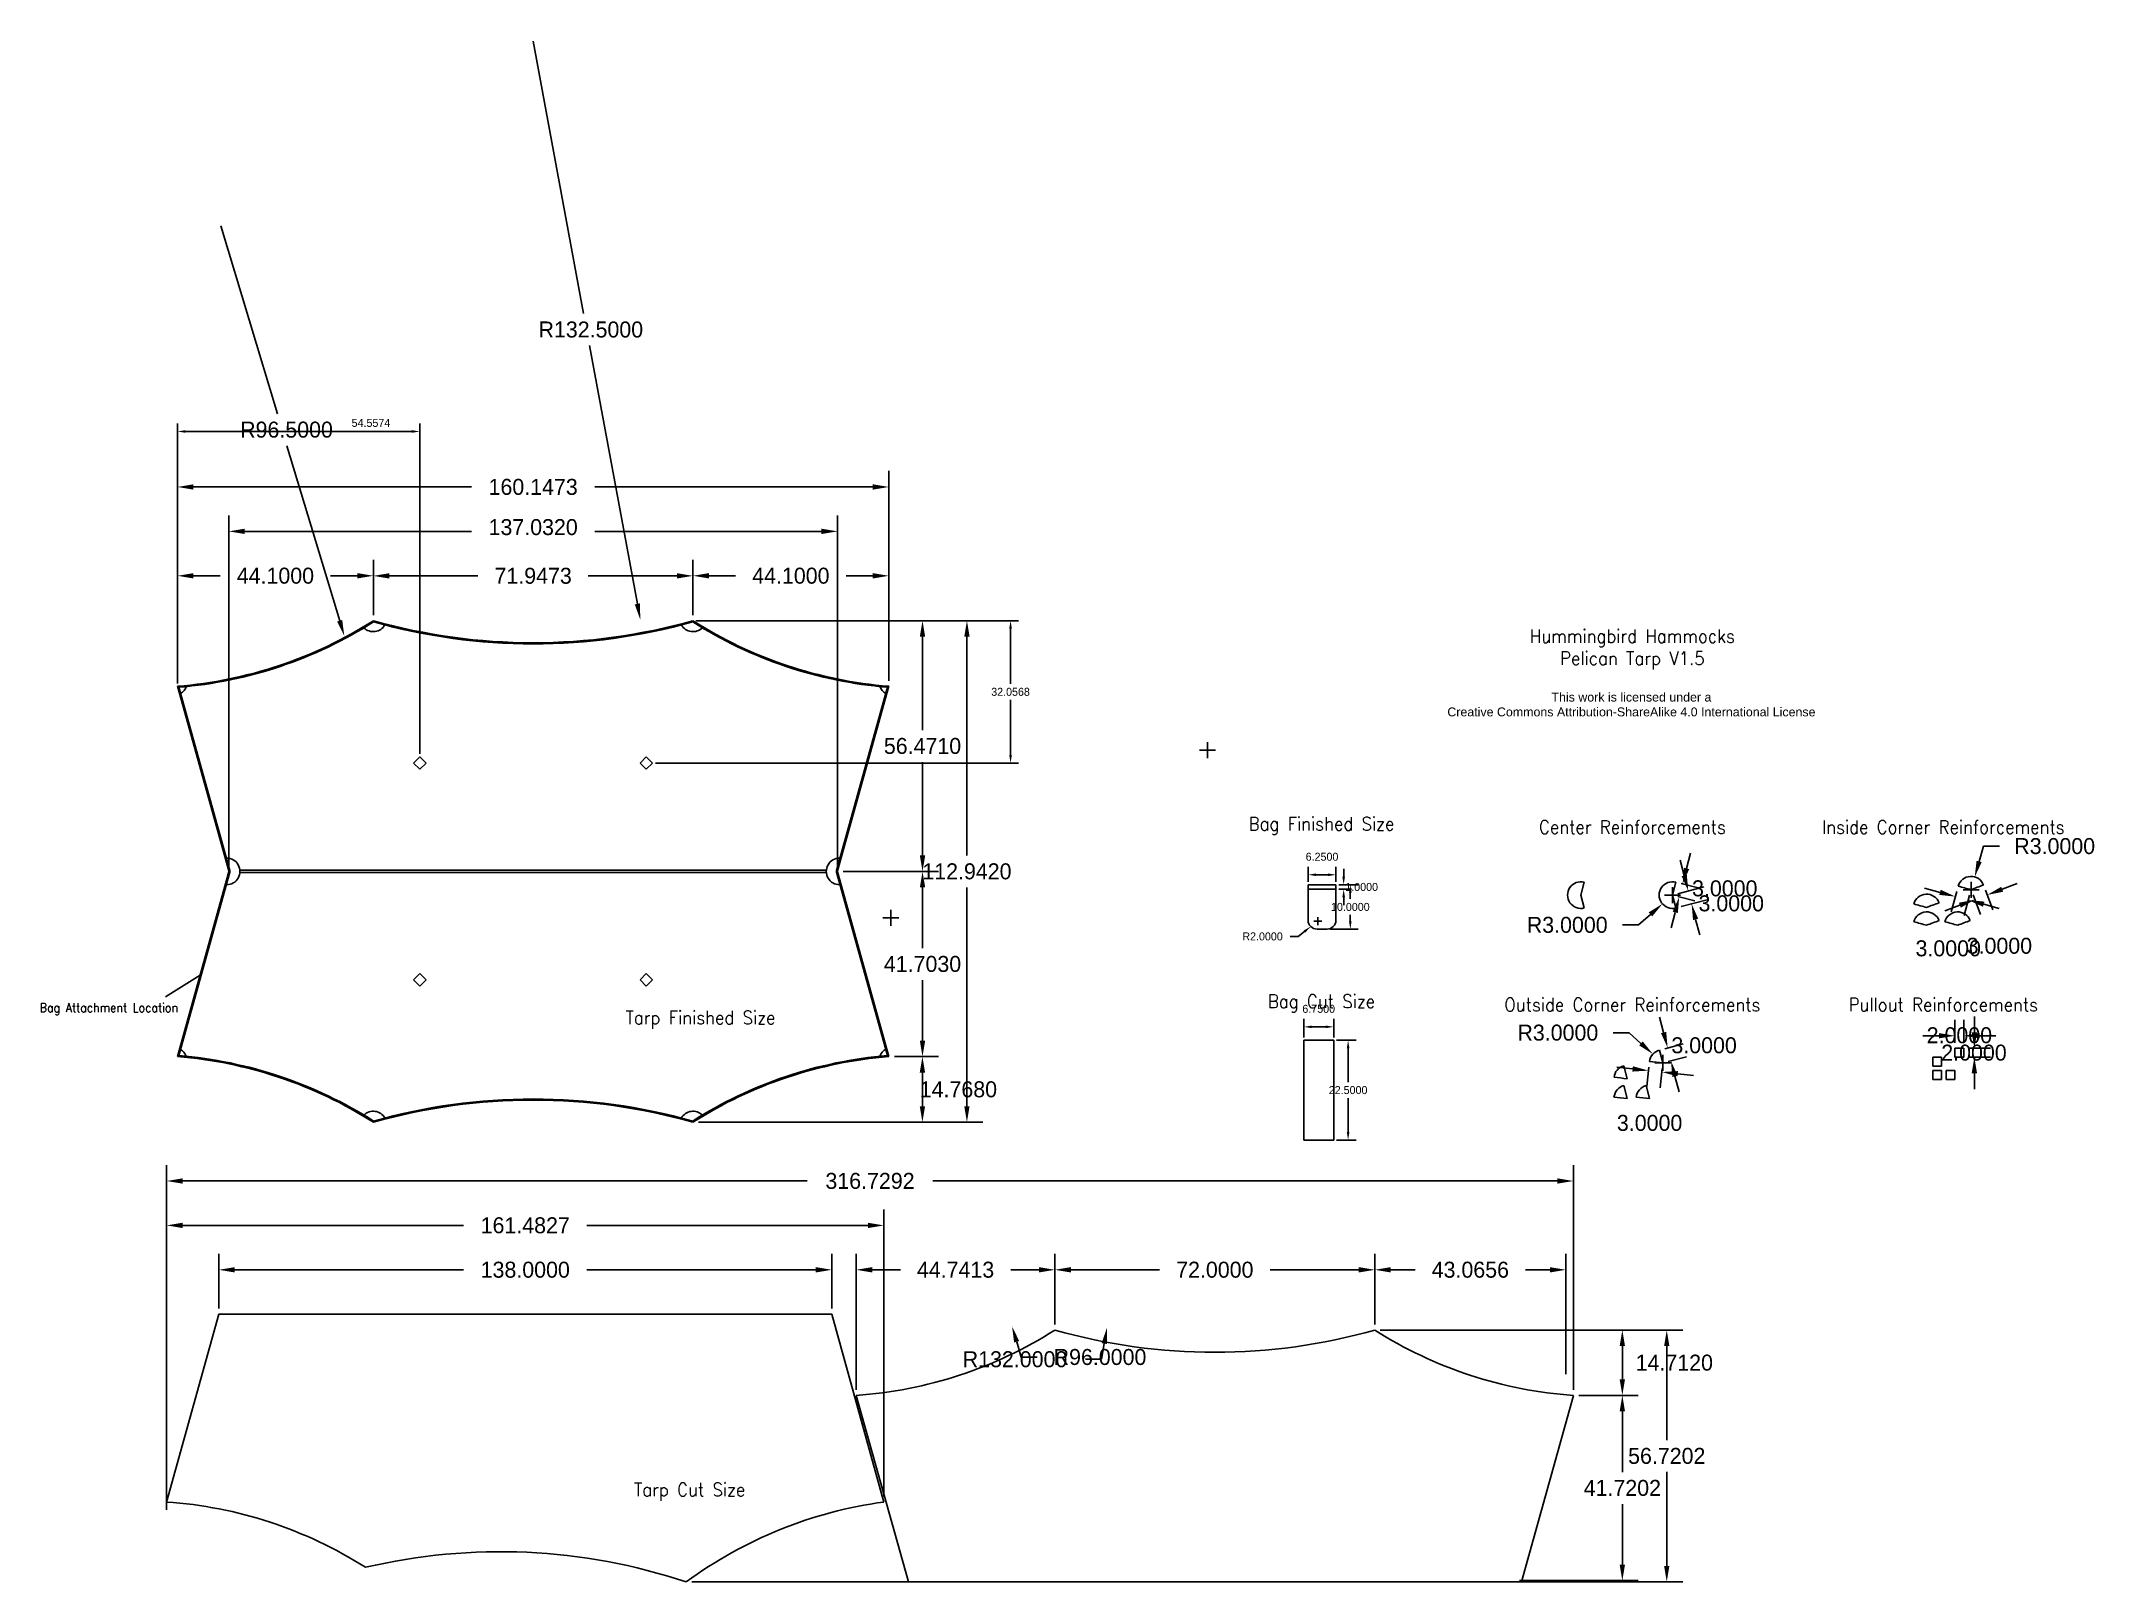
# Model space of a CAD drawing. Header units: inches. Extents: x -28 to 434, y 0 to 347.
import ezdxf

# ---------------------------------------------------------------- set-up
doc = ezdxf.new("R2010")
doc.units = ezdxf.units.IN
doc.layers.get('0').update_dxf_attribs({"lineweight": 25, "true_color": 0xffffff})
doc.layers.get('Defpoints').update_dxf_attribs({"true_color": 0xffffff})
for name, color, linetype, lineweight, true_color in [('BagCutSize', 6, 'Continuous', 25, 0xff00ff), ('CutSize', 1, 'Continuous', 25, 0xff0000), ('Dimensions', 30, 'Continuous', 25, 0xff7f00), ('FinishedBag', 3, 'Continuous', 25, 0x00ff00), ('FinishedTarp', 5, 'Continuous', 25, 0x0000ff), ('Labels', 4, 'Continuous', 25, 0x00ffff), ('Reinforcements', 2, 'Continuous', 25, 0xffff00)]:
    doc.layers.add(name, color=color, linetype=linetype, lineweight=lineweight, true_color=true_color)
doc.styles.add('QCADDimTextStyle', font='txt')
doc.styles.add('textstyle11', font='Standard')
doc.styles.add('textstyle12', font='Standard')
doc.styles.add('textstyle13', font='Standard')
doc.styles.add('textstyle14', font='Standard')
doc.styles.add('textstyle15', font='Standard')
doc.styles.add('textstyle16', font='Standard')
doc.styles.add('textstyle17', font='Standard')
doc.styles.add('textstyle18', font='Standard')
doc.styles.add('textstyle19', font='Standard')
doc.styles.add('textstyle20', font='Standard')
doc.styles.add('textstyle21', font='Standard')
doc.dimstyles.new('QCADDimStyle', dxfattribs={"dimtxt": 0.125, "dimasz": 0.125, "dimexe": 0.0625, "dimexo": 0.03125, "dimgap": 0.03125, "dimtad": 1, "dimtoh": 1, "dimdec": 4, "dimzin": 0, "dimdsep": 46, "dimtxsty": 'QCADDimTextStyle', "dimcen": 0.09, "dimadec": 0, "dimazin": 0, "dimtfac": 1, "dimtdec": 4, "dimtofl": 0, "dimtmove": 0, "dimatfit": 3, "dimfxl": 1, "dimtolj": 1, "dimtzin": 0, "dimarcsym": 0})

msp = doc.modelspace()

# ---------------------------------------------------------------- texts
at = {"char_height": 0.0684343, "attachment_point": 5}
for s, insert, style in [('\\H3;Hummingbird Hammocks\\PPelican Tarp V1.5', (330, 210), 'textstyle11'), ('\\fHelvetica Neue,Helvetica,Arial,sans-serif|b0|i0|c0|p0;\\c3618615;\\H1.99926;This work is licensed under a \\P\\c13730329;Creative Commons Attribution-ShareAlike 4.0 International License', (329.78518, 197.57616), 'textstyle12'), ('\\H2;Bag Attachment Location', (-13, 129), 'textstyle21')]:
    msp.add_mtext(s, dxfattribs=dict(at, insert=insert, style=style))
at = {"layer": 'Labels', "char_height": 0.0684343, "attachment_point": 5}
for s, insert, style in [('\\H3;Bag Finished Size', (260, 170.25), 'textstyle20'), ('\\H3;Center Reinforcements', (330, 170), 'textstyle14'), ('\\H3;Inside Corner Reinforcements', (400, 170), 'textstyle15'), ('\\H3;Bag Cut Size', (260, 130.25), 'textstyle19'), ('\\H3;Outside Corner Reinforcements', (330, 130), 'textstyle13'), ('\\H3;Pullout Reinforcements', (400, 130), 'textstyle16'), ('\\H3;Tarp Finished Size', (120.1837, 126.58308), 'textstyle17'), ('\\H3;Tarp Cut Size', (117.74134, 20.28803), 'textstyle18')]:
    msp.add_mtext(s, dxfattribs=dict(at, insert=insert, style=style))

# ---------------------------------------------------------------- blocks, each defined once
blk = doc.blocks.new('*D1')
at = {"layer": 'Defpoints', "color": 0}
for p in [(404.62, 123), (402.62, 120.17), (404.62, 120.17)]:
    blk.add_point(p, dxfattribs=at)
at = {"layer": 'Dimensions', "color": 0, "lineweight": -2}
for p, q in [((402.62, 121.42), (402.62, 126.6)), ((404.62, 121.42), (404.62, 126.6)), ((399.02, 123), (395.42, 123)), ((408.22, 123), (411.82, 123))]:
    blk.add_line(p, q, dxfattribs=at)
at = {"layer": 'Dimensions', "color": 0}
for points in [[(399.02, 122.4), (399.02, 123.6), (402.62, 123)], [(408.22, 123.6), (408.22, 122.4), (404.62, 123)]]:
    blk.add_solid(points, dxfattribs=at)
at = {"layer": 'Dimensions', "color": 0, "insert": (403.62, 123.09), "char_height": 3.6, "attachment_point": 5}
blk.add_mtext('\\A1;2.0000', dxfattribs=at)
blk = doc.blocks.new('*D2')
at = {"layer": 'Defpoints', "color": 0}
for p in [(404.62, 120.17), (404.62, 118.17), (407, 118.17)]:
    blk.add_point(p, dxfattribs=at)
at = {"layer": 'Dimensions', "color": 0, "lineweight": -2}
for p, q in [((407, 123.77), (407, 127.37)), ((405.87, 120.17), (410.6, 120.17)), ((405.87, 118.17), (410.6, 118.17)), ((407, 114.57), (407, 110.97))]:
    blk.add_line(p, q, dxfattribs=at)
at = {"layer": 'Dimensions', "color": 0}
for points in [[(406.4, 123.77), (407.6, 123.77), (407, 120.17)], [(407.6, 114.57), (406.4, 114.57), (407, 118.17)]]:
    blk.add_solid(points, dxfattribs=at)
at = {"layer": 'Dimensions', "color": 0, "insert": (406.91, 119.17), "char_height": 3.6, "attachment_point": 5}
blk.add_mtext('\\A1;2.0000', dxfattribs=at)
blk = doc.blocks.new('*D3')
at = {"layer": 'Defpoints', "color": 0}
for p in [(263.25, 159.25), (257, 157), (263.25, 157)]:
    blk.add_point(p, dxfattribs=at)
at = {"layer": 'Dimensions', "color": 0, "lineweight": -2}
for p, q in [((257, 157.625), (257, 161.05)), ((258.8, 159.25), (261.45, 159.25)), ((263.25, 157.625), (263.25, 161.05))]:
    blk.add_line(p, q, dxfattribs=at)
at = {"layer": 'Dimensions', "color": 0}
for points in [[(258.8, 159.55), (258.8, 158.95), (257, 159.25)], [(261.45, 158.95), (261.45, 159.55), (263.25, 159.25)]]:
    blk.add_solid(points, dxfattribs=at)
at = {"layer": 'Dimensions', "color": 0, "insert": (260.125, 163.3), "char_height": 1.8, "attachment_point": 5}
blk.add_mtext('\\A1;6.2500', dxfattribs=at)
blk = doc.blocks.new('*D4')
at = {"layer": 'Defpoints', "color": 0}
for p in [(263.25, 157), (263.25, 156), (265, 156)]:
    blk.add_point(p, dxfattribs=at)
at = {"layer": 'Dimensions', "color": 0, "lineweight": -2}
for p, q in [((265, 158.8), (265, 160.6)), ((263.875, 157), (266.8, 157)), ((263.875, 156), (266.8, 156)), ((265, 154.2), (265, 152.4))]:
    blk.add_line(p, q, dxfattribs=at)
at = {"layer": 'Dimensions', "color": 0}
for points in [[(264.7, 158.8), (265.3, 158.8), (265, 157)], [(265.3, 154.2), (264.7, 154.2), (265, 156)]]:
    blk.add_solid(points, dxfattribs=at)
at = {"layer": 'Dimensions', "color": 0, "insert": (269.05, 156.5), "char_height": 1.8, "attachment_point": 5}
blk.add_mtext('\\A1;1.0000', dxfattribs=at)
blk = doc.blocks.new('*D5')
at = {"layer": 'Defpoints', "color": 0}
for p in [(263.25, 157), (261.25, 147), (266.5, 147)]:
    blk.add_point(p, dxfattribs=at)
at = {"layer": 'Dimensions', "color": 0, "lineweight": -2}
for p, q in [((263.88, 157), (268.3, 157)), ((266.5, 155.2), (266.5, 153.8)), ((266.5, 148.8), (266.5, 150.2)), ((261.88, 147), (268.3, 147))]:
    blk.add_line(p, q, dxfattribs=at)
at = {"layer": 'Dimensions', "color": 0}
for points in [[(266.8, 155.2), (266.2, 155.2), (266.5, 157)], [(266.2, 148.8), (266.8, 148.8), (266.5, 147)]]:
    blk.add_solid(points, dxfattribs=at)
at = {"layer": 'Dimensions', "color": 0, "insert": (266.5, 152), "char_height": 1.8, "attachment_point": 5}
blk.add_mtext('\\A1;10.0000', dxfattribs=at)
blk = doc.blocks.new('*D6')
at = {"layer": 'Defpoints', "color": 0}
for p in [(262.75, 125), (256, 122), (262.75, 122)]:
    blk.add_point(p, dxfattribs=at)
at = {"layer": 'Dimensions', "color": 0, "lineweight": -2}
for p, q in [((256, 122.625), (256, 126.8)), ((257.8, 125), (260.95, 125)), ((262.75, 122.625), (262.75, 126.8))]:
    blk.add_line(p, q, dxfattribs=at)
at = {"layer": 'Dimensions', "color": 0}
for points in [[(257.8, 125.3), (257.8, 124.7), (256, 125)], [(260.95, 124.7), (260.95, 125.3), (262.75, 125)]]:
    blk.add_solid(points, dxfattribs=at)
at = {"layer": 'Dimensions', "color": 0, "insert": (259.375, 129.05), "char_height": 1.8, "attachment_point": 5}
blk.add_mtext('\\A1;6.7500', dxfattribs=at)
blk = doc.blocks.new('*D7')
at = {"layer": 'Defpoints', "color": 0}
for p in [(262.75, 122), (262.75, 99.5), (266, 99.5)]:
    blk.add_point(p, dxfattribs=at)
at = {"layer": 'Dimensions', "color": 0, "lineweight": -2}
for p, q in [((263.375, 122), (267.8, 122)), ((266, 120.2), (266, 112.55)), ((266, 101.3), (266, 108.95)), ((263.375, 99.5), (267.8, 99.5))]:
    blk.add_line(p, q, dxfattribs=at)
at = {"layer": 'Dimensions', "color": 0}
for points in [[(266.3, 120.2), (265.7, 120.2), (266, 122)], [(265.7, 101.3), (266.3, 101.3), (266, 99.5)]]:
    blk.add_solid(points, dxfattribs=at)
at = {"layer": 'Dimensions', "color": 0, "insert": (266, 110.75), "char_height": 1.8, "attachment_point": 5}
blk.add_mtext('\\A1;22.5000', dxfattribs=at)
blk = doc.blocks.new('*D8')
at = {"layer": 'Defpoints', "color": 0}
for p in [(259.16, 148.82), (257.59, 147.59)]:
    blk.add_point(p, dxfattribs=at)
at = {"layer": 'Dimensions', "color": 0}
for p, q in [((258.26, 148.82), (260.06, 148.82)), ((259.16, 147.92), (259.16, 149.72))]:
    blk.add_line(p, q, dxfattribs=at)
at = {"layer": 'Dimensions', "color": 0, "lineweight": -2}
for p in [(252.96, 145.36), (256.17, 146.47)]:
    blk.add_line(p, (254.76, 145.36), dxfattribs=at)
at = {"layer": 'Dimensions', "color": 0}
blk.add_solid([(256.36, 146.24), (255.99, 146.71), (257.59, 147.59)], dxfattribs=at)
at = {"layer": 'Dimensions', "color": 0, "insert": (246.74, 145.36), "char_height": 1.8, "attachment_point": 5}
blk.add_mtext('\\A1;R2.0000', dxfattribs=at)
blk = doc.blocks.new('*D9')
at = {"layer": 'Defpoints', "color": 0}
for p in [(162.59, 246.58), (2.44, 201.7), (162.59, 201.7)]:
    blk.add_point(p, dxfattribs=at)
at = {"layer": 'Dimensions', "color": 0, "lineweight": -2}
for p, q in [((2.44, 202.95), (2.44, 250.18)), ((162.59, 202.95), (162.59, 250.18)), ((6.04, 246.58), (68.63, 246.58)), ((158.99, 246.58), (96.4, 246.58))]:
    blk.add_line(p, q, dxfattribs=at)
at = {"layer": 'Dimensions', "color": 0}
for points in [[(6.04, 247.18), (6.04, 245.98), (2.44, 246.58)], [(158.99, 245.98), (158.99, 247.18), (162.59, 246.58)]]:
    blk.add_solid(points, dxfattribs=at)
at = {"layer": 'Dimensions', "color": 0, "insert": (82.52, 246.58), "char_height": 3.6, "attachment_point": 5}
blk.add_mtext('\\A1;160.1473', dxfattribs=at)
blk = doc.blocks.new('*D10')
at = {"layer": 'Defpoints', "color": 0}
for p in [(151.03, 236.58), (14, 160), (151.03, 160)]:
    blk.add_point(p, dxfattribs=at)
at = {"layer": 'Dimensions', "color": 0, "lineweight": -2}
for p, q in [((14, 161.25), (14, 240.18)), ((17.6, 236.58), (68.63, 236.58)), ((147.43, 236.58), (96.4, 236.58)), ((151.03, 161.25), (151.03, 240.18))]:
    blk.add_line(p, q, dxfattribs=at)
at = {"layer": 'Dimensions', "color": 0}
for points in [[(17.6, 237.18), (17.6, 235.98), (14, 236.58)], [(147.43, 235.98), (147.43, 237.18), (151.03, 236.58)]]:
    blk.add_solid(points, dxfattribs=at)
at = {"layer": 'Dimensions', "color": 0, "insert": (82.52, 237.52), "char_height": 3.6, "attachment_point": 5}
blk.add_mtext('\\A1;137.0320', dxfattribs=at)
blk = doc.blocks.new('*D11')
at = {"layer": 'Defpoints', "color": 0}
for p in [(46.54, 226.58), (46.54, 216.47), (2.44, 201.7)]:
    blk.add_point(p, dxfattribs=at)
at = {"layer": 'Dimensions', "color": 0, "lineweight": -2}
for p, q in [((2.44, 202.95), (2.44, 230.18)), ((6.04, 226.58), (12.06, 226.58)), ((42.94, 226.58), (36.92, 226.58)), ((46.54, 217.72), (46.54, 230.18))]:
    blk.add_line(p, q, dxfattribs=at)
at = {"layer": 'Dimensions', "color": 0}
for points in [[(6.04, 227.18), (6.04, 225.98), (2.44, 226.58)], [(42.94, 225.98), (42.94, 227.18), (46.54, 226.58)]]:
    blk.add_solid(points, dxfattribs=at)
at = {"layer": 'Dimensions', "color": 0, "insert": (24.49, 226.58), "char_height": 3.6, "attachment_point": 5}
blk.add_mtext('\\A1;44.1000', dxfattribs=at)
blk = doc.blocks.new('*D12')
at = {"layer": 'Defpoints', "color": 0}
for p in [(118.49, 226.56), (46.54, 216.47), (118.49, 216.47)]:
    blk.add_point(p, dxfattribs=at)
at = {"layer": 'Dimensions', "color": 0, "lineweight": -2}
for p, q in [((46.54, 217.72), (46.54, 230.16)), ((118.49, 217.72), (118.49, 230.16)), ((50.14, 226.56), (70.09, 226.56)), ((114.89, 226.56), (94.94, 226.56))]:
    blk.add_line(p, q, dxfattribs=at)
at = {"layer": 'Dimensions', "color": 0}
for points in [[(50.14, 227.16), (50.14, 225.96), (46.54, 226.56)], [(114.89, 225.96), (114.89, 227.16), (118.49, 226.56)]]:
    blk.add_solid(points, dxfattribs=at)
at = {"layer": 'Dimensions', "color": 0, "insert": (82.52, 226.56), "char_height": 3.6, "attachment_point": 5}
blk.add_mtext('\\A1;71.9473', dxfattribs=at)
blk = doc.blocks.new('*D13')
at = {"layer": 'Defpoints', "color": 0}
for p in [(162.59, 226.58), (118.49, 216.47), (162.59, 201.7)]:
    blk.add_point(p, dxfattribs=at)
at = {"layer": 'Dimensions', "color": 0, "lineweight": -2}
for p, q in [((118.49, 217.72), (118.49, 230.18)), ((122.09, 226.58), (128.11, 226.58)), ((158.99, 226.58), (152.97, 226.58)), ((162.59, 202.95), (162.59, 230.18))]:
    blk.add_line(p, q, dxfattribs=at)
at = {"layer": 'Dimensions', "color": 0}
for points in [[(122.09, 227.18), (122.09, 225.98), (118.49, 226.58)], [(158.99, 225.98), (158.99, 227.18), (162.59, 226.58)]]:
    blk.add_solid(points, dxfattribs=at)
at = {"layer": 'Dimensions', "color": 0, "insert": (140.54, 226.58), "char_height": 3.6, "attachment_point": 5}
blk.add_mtext('\\A1;44.1000', dxfattribs=at)
blk = doc.blocks.new('*D14')
at = {"layer": 'Defpoints', "color": 0}
for p in [(316.73, 90.29), (316.73, 42.01), (0, 15)]:
    blk.add_point(p, dxfattribs=at)
at = {"layer": 'Dimensions', "color": 0, "lineweight": -2}
for p, q in [((0, 16.25), (0, 93.89)), ((316.73, 43.26), (316.73, 93.89)), ((3.6, 90.29), (144.22, 90.29)), ((313.13, 90.29), (172.51, 90.29))]:
    blk.add_line(p, q, dxfattribs=at)
at = {"layer": 'Dimensions', "color": 0}
for points in [[(3.6, 90.89), (3.6, 89.69), (0, 90.29)], [(313.13, 89.69), (313.13, 90.89), (316.73, 90.29)]]:
    blk.add_solid(points, dxfattribs=at)
at = {"layer": 'Dimensions', "color": 0, "insert": (158.36, 90.29), "char_height": 3.6, "attachment_point": 5}
blk.add_mtext('\\A1;316.7292', dxfattribs=at)
blk = doc.blocks.new('*D15')
at = {"layer": 'Defpoints', "color": 0}
for p in [(161.48, 80.29), (0, 18), (161.48, 18)]:
    blk.add_point(p, dxfattribs=at)
at = {"layer": 'Dimensions', "color": 0, "lineweight": -2}
for p, q in [((0, 19.25), (0, 83.89)), ((161.48, 19.25), (161.48, 83.89)), ((3.6, 80.29), (66.86, 80.29)), ((157.88, 80.29), (94.63, 80.29))]:
    blk.add_line(p, q, dxfattribs=at)
at = {"layer": 'Dimensions', "color": 0}
for points in [[(3.6, 80.89), (3.6, 79.69), (0, 80.29)], [(157.88, 79.69), (157.88, 80.89), (161.48, 80.29)]]:
    blk.add_solid(points, dxfattribs=at)
at = {"layer": 'Dimensions', "color": 0, "insert": (80.74, 80.29), "char_height": 3.6, "attachment_point": 5}
blk.add_mtext('\\A1;161.4827', dxfattribs=at)
blk = doc.blocks.new('*D16')
at = {"layer": 'Defpoints', "color": 0}
for p in [(149.74, 70.29), (11.74, 60.29), (149.74, 60.29)]:
    blk.add_point(p, dxfattribs=at)
at = {"layer": 'Dimensions', "color": 0, "lineweight": -2}
for p, q in [((11.74, 61.54), (11.74, 73.89)), ((15.34, 70.29), (66.86, 70.29)), ((146.14, 70.29), (94.63, 70.29)), ((149.74, 61.54), (149.74, 73.89))]:
    blk.add_line(p, q, dxfattribs=at)
at = {"layer": 'Dimensions', "color": 0}
for points in [[(15.34, 70.89), (15.34, 69.69), (11.74, 70.29)], [(146.14, 69.69), (146.14, 70.89), (149.74, 70.29)]]:
    blk.add_solid(points, dxfattribs=at)
at = {"layer": 'Dimensions', "color": 0, "insert": (80.74, 70.29), "char_height": 3.6, "attachment_point": 5}
blk.add_mtext('\\A1;138.0000', dxfattribs=at)
blk = doc.blocks.new('*D17')
at = {"layer": 'Defpoints', "color": 0}
for p in [(199.99, 70.29), (199.99, 56.72), (155.25, 42.01)]:
    blk.add_point(p, dxfattribs=at)
at = {"layer": 'Dimensions', "color": 0, "lineweight": -2}
for p, q in [((155.25, 43.26), (155.25, 73.89)), ((158.85, 70.29), (165.19, 70.29)), ((196.39, 70.29), (190.05, 70.29)), ((199.99, 57.97), (199.99, 73.89))]:
    blk.add_line(p, q, dxfattribs=at)
at = {"layer": 'Dimensions', "color": 0}
for points in [[(158.85, 70.89), (158.85, 69.69), (155.25, 70.29)], [(196.39, 69.69), (196.39, 70.89), (199.99, 70.29)]]:
    blk.add_solid(points, dxfattribs=at)
at = {"layer": 'Dimensions', "color": 0, "insert": (177.62, 70.29), "char_height": 3.6, "attachment_point": 5}
blk.add_mtext('\\A1;44.7413', dxfattribs=at)
blk = doc.blocks.new('*D18')
at = {"layer": 'Defpoints', "color": 0}
for p in [(271.99, 70.29), (199.99, 56.72), (271.99, 56.72)]:
    blk.add_point(p, dxfattribs=at)
at = {"layer": 'Dimensions', "color": 0, "lineweight": -2}
for p, q in [((199.99, 57.97), (199.99, 73.89)), ((203.59, 70.29), (223.56, 70.29)), ((268.39, 70.29), (248.42, 70.29)), ((271.99, 57.97), (271.99, 73.89))]:
    blk.add_line(p, q, dxfattribs=at)
at = {"layer": 'Dimensions', "color": 0}
for points in [[(203.59, 70.89), (203.59, 69.69), (199.99, 70.29)], [(268.39, 69.69), (268.39, 70.89), (271.99, 70.29)]]:
    blk.add_solid(points, dxfattribs=at)
at = {"layer": 'Dimensions', "color": 0, "insert": (235.99, 70.29), "char_height": 3.6, "attachment_point": 5}
blk.add_mtext('\\A1;72.0000', dxfattribs=at)
blk = doc.blocks.new('*D19')
at = {"layer": 'Defpoints', "color": 0}
for p in [(315.05, 70.29), (271.99, 56.72), (315.05, 45.57)]:
    blk.add_point(p, dxfattribs=at)
at = {"layer": 'Dimensions', "color": 0, "lineweight": -2}
for p, q in [((271.99, 57.97), (271.99, 73.89)), ((275.59, 70.29), (281.09, 70.29)), ((311.45, 70.29), (305.95, 70.29)), ((315.05, 46.82), (315.05, 73.89))]:
    blk.add_line(p, q, dxfattribs=at)
at = {"layer": 'Dimensions', "color": 0}
for points in [[(275.59, 70.89), (275.59, 69.69), (271.99, 70.29)], [(311.45, 69.69), (311.45, 70.89), (315.05, 70.29)]]:
    blk.add_solid(points, dxfattribs=at)
at = {"layer": 'Dimensions', "color": 0, "insert": (293.52, 70.29), "char_height": 3.6, "attachment_point": 5}
blk.add_mtext('\\A1;43.0656', dxfattribs=at)
blk = doc.blocks.new('*D20')
at = {"layer": 'Defpoints', "color": 0}
for p in [(271.99, 56.72), (117, 0), (337.74, 0)]:
    blk.add_point(p, dxfattribs=at)
at = {"layer": 'Dimensions', "color": 0, "lineweight": -2}
for p, q in [((273.24, 56.72), (341.34, 56.72)), ((337.74, 53.12), (337.74, 31.96)), ((337.74, 3.6), (337.74, 24.76)), ((118.25, 0), (341.34, 0))]:
    blk.add_line(p, q, dxfattribs=at)
at = {"layer": 'Dimensions', "color": 0}
for points in [[(338.34, 53.12), (337.14, 53.12), (337.74, 56.72)], [(337.14, 3.6), (338.34, 3.6), (337.74, 0)]]:
    blk.add_solid(points, dxfattribs=at)
at = {"layer": 'Dimensions', "color": 0, "insert": (337.74, 28.36), "char_height": 3.6, "attachment_point": 5}
blk.add_mtext('\\A1;56.7202', dxfattribs=at)
blk = doc.blocks.new('*D21')
at = {"layer": 'Defpoints', "color": 0}
for p in [(271.99, 56.72), (316.73, 42.01), (327.74, 42.01)]:
    blk.add_point(p, dxfattribs=at)
at = {"layer": 'Dimensions', "color": 0, "lineweight": -2}
for p, q in [((273.24, 56.72), (331.34, 56.72)), ((327.74, 53.12), (327.74, 45.61)), ((317.98, 42.01), (331.34, 42.01))]:
    blk.add_line(p, q, dxfattribs=at)
at = {"layer": 'Dimensions', "color": 0}
for points in [[(328.34, 53.12), (327.14, 53.12), (327.74, 56.72)], [(327.14, 45.61), (328.34, 45.61), (327.74, 42.01)]]:
    blk.add_solid(points, dxfattribs=at)
at = {"layer": 'Dimensions', "color": 0, "insert": (339.44, 49.36), "char_height": 3.6, "attachment_point": 5}
blk.add_mtext('\\A1;14.7120', dxfattribs=at)
blk = doc.blocks.new('*D22')
at = {"layer": 'Defpoints', "color": 0}
for p in [(316.73, 42.01), (303.31, 0.29), (327.74, 0.29)]:
    blk.add_point(p, dxfattribs=at)
at = {"layer": 'Dimensions', "color": 0, "lineweight": -2}
for p, q in [((317.98, 42.01), (331.34, 42.01)), ((327.74, 38.41), (327.74, 24.75)), ((327.74, 3.89), (327.74, 17.55)), ((304.56, 0.29), (331.34, 0.29))]:
    blk.add_line(p, q, dxfattribs=at)
at = {"layer": 'Dimensions', "color": 0}
for points in [[(328.34, 38.41), (327.14, 38.41), (327.74, 42.01)], [(327.14, 3.89), (328.34, 3.89), (327.74, 0.29)]]:
    blk.add_solid(points, dxfattribs=at)
at = {"layer": 'Dimensions', "color": 0, "insert": (327.74, 21.15), "char_height": 3.6, "attachment_point": 5}
blk.add_mtext('\\A1;41.7202', dxfattribs=at)
blk = doc.blocks.new('*D23')
at = {"layer": 'Defpoints', "color": 0}
for p in [(151.03, 160), (162.59, 118.3), (170.18, 118.3)]:
    blk.add_point(p, dxfattribs=at)
at = {"layer": 'Dimensions', "color": 0, "lineweight": -2}
for p, q in [((152.28, 160), (173.78, 160)), ((170.18, 156.4), (170.18, 142.75)), ((170.18, 121.9), (170.18, 135.55)), ((163.84, 118.3), (173.78, 118.3))]:
    blk.add_line(p, q, dxfattribs=at)
at = {"layer": 'Dimensions', "color": 0}
for points in [[(170.78, 156.4), (169.58, 156.4), (170.18, 160)], [(169.58, 121.9), (170.78, 121.9), (170.18, 118.3)]]:
    blk.add_solid(points, dxfattribs=at)
at = {"layer": 'Dimensions', "color": 0, "insert": (170.18, 139.15), "char_height": 3.6, "attachment_point": 5}
blk.add_mtext('\\A1;41.7030', dxfattribs=at)
blk = doc.blocks.new('*D24')
at = {"layer": 'Defpoints', "color": 0}
for p in [(162.59, 118.3), (170.16, 118.3), (118.49, 103.53)]:
    blk.add_point(p, dxfattribs=at)
at = {"layer": 'Dimensions', "color": 0, "lineweight": -2}
for p, q in [((163.84, 118.3), (173.76, 118.3)), ((170.16, 107.13), (170.16, 114.7)), ((119.74, 103.53), (173.76, 103.53))]:
    blk.add_line(p, q, dxfattribs=at)
at = {"layer": 'Dimensions', "color": 0}
for points in [[(170.76, 114.7), (169.56, 114.7), (170.16, 118.3)], [(169.56, 107.13), (170.76, 107.13), (170.16, 103.53)]]:
    blk.add_solid(points, dxfattribs=at)
at = {"layer": 'Dimensions', "color": 0, "insert": (178.26, 110.91), "char_height": 3.6, "attachment_point": 5}
blk.add_mtext('\\A1;14.7680', dxfattribs=at)
blk = doc.blocks.new('*D25')
at = {"layer": 'Defpoints', "color": 0}
for p in [(118.49, 216.47), (151.03, 160), (170.18, 160)]:
    blk.add_point(p, dxfattribs=at)
at = {"layer": 'Dimensions', "color": 0, "lineweight": -2}
for p, q in [((119.74, 216.47), (173.78, 216.47)), ((170.18, 212.87), (170.18, 191.84)), ((170.18, 163.6), (170.18, 184.64)), ((152.28, 160), (173.78, 160))]:
    blk.add_line(p, q, dxfattribs=at)
at = {"layer": 'Dimensions', "color": 0}
for points in [[(170.78, 212.87), (169.58, 212.87), (170.18, 216.47)], [(169.58, 163.6), (170.78, 163.6), (170.18, 160)]]:
    blk.add_solid(points, dxfattribs=at)
at = {"layer": 'Dimensions', "color": 0, "insert": (170.18, 188.24), "char_height": 3.6, "attachment_point": 5}
blk.add_mtext('\\A1;56.4710', dxfattribs=at)
blk = doc.blocks.new('*D26')
at = {"layer": 'Defpoints', "color": 0}
for p in [(118.49, 216.47), (118.49, 103.53), (180.18, 103.53)]:
    blk.add_point(p, dxfattribs=at)
at = {"layer": 'Dimensions', "color": 0, "lineweight": -2}
for p, q in [((119.74, 216.47), (183.78, 216.47)), ((180.18, 212.87), (180.18, 163.6)), ((180.18, 107.13), (180.18, 156.4)), ((119.74, 103.53), (183.78, 103.53))]:
    blk.add_line(p, q, dxfattribs=at)
at = {"layer": 'Dimensions', "color": 0}
for points in [[(180.78, 212.87), (179.58, 212.87), (180.18, 216.47)], [(179.58, 107.13), (180.78, 107.13), (180.18, 103.53)]]:
    blk.add_solid(points, dxfattribs=at)
at = {"layer": 'Dimensions', "color": 0, "insert": (180.18, 160), "char_height": 3.6, "attachment_point": 5}
blk.add_mtext('\\A1;112.9420', dxfattribs=at)
blk = doc.blocks.new('*D27')
at = {"layer": 'Defpoints', "color": 0}
for p in [(339.79, 157.58), (339.03, 154.67), (340.55, 154.28)]:
    blk.add_point(p, dxfattribs=at)
at = {"layer": 'Dimensions', "color": 0, "lineweight": -2}
for p, q in [((342.21, 160.67), (343.11, 164.15)), ((341, 157.26), (344.79, 156.28)), ((340.24, 154.36), (344.04, 153.37)), ((339.65, 150.79), (338.75, 147.31))]:
    blk.add_line(p, q, dxfattribs=at)
at = {"layer": 'Dimensions', "color": 0}
for points in [[(341.63, 160.82), (342.79, 160.52), (341.31, 157.18)], [(340.23, 150.64), (339.07, 150.94), (340.55, 154.28)]]:
    blk.add_solid(points, dxfattribs=at)
at = {"layer": 'Dimensions', "color": 0, "insert": (352.26, 152.79), "char_height": 3.6, "attachment_point": 5}
blk.add_mtext('\\A1;3.0000', dxfattribs=at)
blk = doc.blocks.new('*D28')
at = {"layer": 'Defpoints', "color": 0}
for p in [(339.03, 154.67), (343.34, 152.69), (339.79, 151.77)]:
    blk.add_point(p, dxfattribs=at)
at = {"layer": 'Dimensions', "color": 0, "lineweight": -2}
for p, q in [((341.68, 159.08), (340.78, 162.56)), ((340.24, 154.99), (346.07, 156.5)), ((341, 152.08), (346.82, 153.59)), ((344.24, 149.2), (345.15, 145.72))]:
    blk.add_line(p, q, dxfattribs=at)
at = {"layer": 'Dimensions', "color": 0}
for points in [[(341.1, 158.93), (342.26, 159.23), (342.59, 155.59)], [(344.82, 149.36), (343.66, 149.05), (343.34, 152.69)]]:
    blk.add_solid(points, dxfattribs=at)
at = {"layer": 'Dimensions', "color": 0, "insert": (350.8, 156.17), "char_height": 3.6, "attachment_point": 5}
blk.add_mtext('\\A1;3.0000', dxfattribs=at)
blk = doc.blocks.new('*D29')
at = {"layer": 'Defpoints', "color": 0}
for p in [(403.36, 156.67), (405.63, 153.56), (406.26, 155.89)]:
    blk.add_point(p, dxfattribs=at)
at = {"layer": 'Dimensions', "color": 0, "lineweight": -2}
for p, q in [((399.26, 155.29), (395.78, 156.23)), ((403.03, 155.46), (401.79, 150.87)), ((405.93, 154.68), (404.68, 150.08)), ((409.1, 152.62), (412.57, 151.67))]:
    blk.add_line(p, q, dxfattribs=at)
at = {"layer": 'Dimensions', "color": 0}
for points in [[(399.1, 154.71), (399.41, 155.87), (402.73, 154.34)], [(409.26, 153.2), (408.94, 152.04), (405.63, 153.56)]]:
    blk.add_solid(points, dxfattribs=at)
at = {"layer": 'Dimensions', "color": 0, "insert": (401.11, 142.66), "char_height": 3.6, "attachment_point": 5}
blk.add_mtext('\\A1;3.0000', dxfattribs=at)
blk = doc.blocks.new('*D30')
at = {"layer": 'Defpoints', "color": 0}
for p in [(406.26, 155.89), (409.06, 156.94), (409.9, 154.72)]:
    blk.add_point(p, dxfattribs=at)
at = {"layer": 'Dimensions', "color": 0, "lineweight": -2}
for p, q in [((413.27, 155.99), (416.64, 157.26)), ((406.7, 154.72), (408.37, 150.29)), ((409.5, 155.77), (411.17, 151.35)), ((403.73, 152.39), (400.36, 151.12))]:
    blk.add_line(p, q, dxfattribs=at)
at = {"layer": 'Dimensions', "color": 0}
for points in [[(403.94, 151.83), (403.52, 152.95), (407.1, 153.66)], [(413.06, 156.55), (413.48, 155.43), (409.9, 154.72)]]:
    blk.add_solid(points, dxfattribs=at)
at = {"layer": 'Dimensions', "color": 0, "insert": (412.63, 143.24), "char_height": 3.6, "attachment_point": 5}
blk.add_mtext('\\A1;3.0000', dxfattribs=at)
blk = doc.blocks.new('*D31')
at = {"layer": 'Defpoints', "color": 0}
for p in [(333.86, 117.19), (336.84, 116.87), (336.62, 114.83)]:
    blk.add_point(p, dxfattribs=at)
at = {"layer": 'Dimensions', "color": 0, "lineweight": -2}
for p, q in [((330.06, 115.53), (326.48, 115.91)), ((333.72, 115.94), (333.26, 111.57)), ((336.71, 115.62), (336.24, 111.25)), ((340.2, 114.44), (343.78, 114.06))]:
    blk.add_line(p, q, dxfattribs=at)
at = {"layer": 'Dimensions', "color": 0}
for points in [[(330, 114.93), (330.12, 116.13), (333.64, 115.15)], [(340.27, 115.04), (340.14, 113.85), (336.62, 114.83)]]:
    blk.add_solid(points, dxfattribs=at)
at = {"layer": 'Dimensions', "color": 0, "insert": (333.88, 103.35), "char_height": 3.6, "attachment_point": 5}
blk.add_mtext('\\A1;3.0000', dxfattribs=at)
blk = doc.blocks.new('*D32')
at = {"layer": 'Defpoints', "color": 0}
for p in [(336.09, 119.77), (336.84, 116.87), (338.69, 117.34)]:
    blk.add_point(p, dxfattribs=at)
at = {"layer": 'Dimensions', "color": 0, "lineweight": -2}
for p, q in [((337.03, 123.73), (336.13, 127.22)), ((337.3, 120.08), (341.42, 121.15)), ((338.05, 117.18), (342.17, 118.25)), ((339.59, 113.86), (340.5, 110.38))]:
    blk.add_line(p, q, dxfattribs=at)
at = {"layer": 'Dimensions', "color": 0}
for points in [[(336.45, 123.58), (337.61, 123.88), (337.94, 120.25)], [(340.17, 114.01), (339.01, 113.71), (338.69, 117.34)]]:
    blk.add_solid(points, dxfattribs=at)
at = {"layer": 'Dimensions', "color": 0, "insert": (346.15, 120.83), "char_height": 3.6, "attachment_point": 5}
blk.add_mtext('\\A1;3.0000', dxfattribs=at)
blk = doc.blocks.new('*D33')
at = {"layer": 'Defpoints', "color": 0}
for p in [(336.78, 152.7), (339.03, 154.67)]:
    blk.add_point(p, dxfattribs=at)
at = {"layer": 'Dimensions', "color": 0}
for p, q in [((337.23, 154.67), (340.83, 154.67)), ((339.03, 152.87), (339.03, 156.47))]:
    blk.add_line(p, q, dxfattribs=at)
at = {"layer": 'Dimensions', "color": 0, "lineweight": -2}
for p in [(334.07, 150.32), (327.76, 147.95)]:
    blk.add_line(p, (331.36, 147.95), dxfattribs=at)
at = {"layer": 'Dimensions', "color": 0}
blk.add_solid([(334.46, 149.87), (333.67, 150.78), (336.78, 152.7)], dxfattribs=at)
at = {"layer": 'Dimensions', "color": 0, "insert": (315.33, 147.95), "char_height": 3.6, "attachment_point": 5}
blk.add_mtext('\\A1;R3.0000', dxfattribs=at)
blk = doc.blocks.new('*D34')
at = {"layer": 'Defpoints', "color": 0}
for p in [(407.08, 158.77), (406.26, 155.89)]:
    blk.add_point(p, dxfattribs=at)
at = {"layer": 'Dimensions', "color": 0, "lineweight": -2}
for p in [(408.07, 162.23), (412.65, 165.69)]:
    blk.add_line(p, (409.05, 165.69), dxfattribs=at)
at = {"layer": 'Dimensions', "color": 0}
for p, q in [((406.26, 154.09), (406.26, 157.69)), ((404.46, 155.89), (408.06, 155.89))]:
    blk.add_line(p, q, dxfattribs=at)
blk.add_solid([(407.49, 162.4), (408.64, 162.07), (407.08, 158.77)], dxfattribs=at)
at = {"layer": 'Dimensions', "color": 0, "insert": (425.08, 165.69), "char_height": 3.6, "attachment_point": 5}
blk.add_mtext('\\A1;R3.0000', dxfattribs=at)
blk = doc.blocks.new('*D35')
at = {"layer": 'Defpoints', "color": 0}
for p in [(334.61, 118.87), (336.84, 116.87)]:
    blk.add_point(p, dxfattribs=at)
at = {"layer": 'Dimensions', "color": 0, "lineweight": -2}
for p in [(325.65, 123.68), (331.93, 121.27)]:
    blk.add_line(p, (329.25, 123.68), dxfattribs=at)
at = {"layer": 'Dimensions', "color": 0}
for p, q in [((335.04, 116.87), (338.64, 116.87)), ((336.84, 115.07), (336.84, 118.67))]:
    blk.add_line(p, q, dxfattribs=at)
blk.add_solid([(331.53, 120.83), (332.33, 121.72), (334.61, 118.87)], dxfattribs=at)
at = {"layer": 'Dimensions', "color": 0, "insert": (313.22, 123.68), "char_height": 3.6, "attachment_point": 5}
blk.add_mtext('\\A1;R3.0000', dxfattribs=at)
blk = doc.blocks.new('*D36')
at = {"layer": 'Defpoints', "color": 0}
for p in [(12.18, 305.4), (40, 213)]:
    blk.add_point(p, dxfattribs=at)
at = {"layer": 'Dimensions', "color": 0, "lineweight": -2}
for p, q in [((24.93, 263.07), (12.18, 305.4)), ((27.09, 255.87), (38.96, 216.45))]:
    blk.add_line(p, q, dxfattribs=at)
at = {"layer": 'Dimensions', "color": 0}
blk.add_solid([(38.39, 216.27), (39.54, 216.62), (40, 213)], dxfattribs=at)
at = {"layer": 'Dimensions', "color": 0, "insert": (26.99, 259.47), "char_height": 3.6, "attachment_point": 5}
blk.add_mtext('\\A1;R96.5000', dxfattribs=at)
blk = doc.blocks.new('*D37')
at = {"layer": 'Defpoints', "color": 0}
for p in [(82.52, 347), (106.64, 216.71)]:
    blk.add_point(p, dxfattribs=at)
at = {"layer": 'Dimensions', "color": 0, "lineweight": -2}
for p, q in [((93.88, 285.62), (82.52, 347)), ((95.21, 278.42), (105.98, 220.25))]:
    blk.add_line(p, q, dxfattribs=at)
at = {"layer": 'Dimensions', "color": 0}
blk.add_solid([(105.39, 220.14), (106.57, 220.36), (106.64, 216.71)], dxfattribs=at)
at = {"layer": 'Dimensions', "color": 0, "insert": (95.5, 282.02), "char_height": 3.6, "attachment_point": 5}
blk.add_mtext('\\A1;R132.5000', dxfattribs=at)
blk = doc.blocks.new('*D38')
at = {"layer": 'Defpoints', "color": 0}
for p in [(163.03, 149.56), (190.35, 57.53)]:
    blk.add_point(p, dxfattribs=at)
at = {"layer": 'Dimensions', "color": 0}
for p, q in [((161.23, 149.56), (164.83, 149.56)), ((163.03, 147.76), (163.03, 151.36))]:
    blk.add_line(p, q, dxfattribs=at)
at = {"layer": 'Dimensions', "color": 0, "lineweight": -2}
for p in [(191.38, 54.08), (196, 50.63)]:
    blk.add_line(p, (192.4, 50.63), dxfattribs=at)
at = {"layer": 'Dimensions', "color": 0}
blk.add_solid([(191.95, 54.25), (190.8, 53.91), (190.35, 57.53)], dxfattribs=at)
at = {"layer": 'Dimensions', "color": 0, "insert": (210.14, 50.63), "char_height": 3.6, "attachment_point": 5}
blk.add_mtext('\\A1;R96.0000', dxfattribs=at)
blk = doc.blocks.new('*D39')
at = {"layer": 'Defpoints', "color": 0}
for p in [(234.31, 187.28), (211.71, 57.23)]:
    blk.add_point(p, dxfattribs=at)
at = {"layer": 'Dimensions', "color": 0}
for p, q in [((232.51, 187.28), (236.11, 187.28)), ((234.31, 185.48), (234.31, 189.08))]:
    blk.add_line(p, q, dxfattribs=at)
at = {"layer": 'Dimensions', "color": 0, "lineweight": -2}
for p in [(211.09, 53.68), (206.87, 50.13)]:
    blk.add_line(p, (210.47, 50.13), dxfattribs=at)
at = {"layer": 'Dimensions', "color": 0}
blk.add_solid([(211.68, 53.58), (210.5, 53.78), (211.71, 57.23)], dxfattribs=at)
at = {"layer": 'Dimensions', "color": 0, "insert": (191.01, 50.13), "char_height": 3.6, "attachment_point": 5}
blk.add_mtext('\\A1;R132.0000', dxfattribs=at)
blk = doc.blocks.new('*D40')
at = {"layer": 'Defpoints', "color": 0}
for p in [(57, 259.08), (2.44, 201.7), (57, 185.83)]:
    blk.add_point(p, dxfattribs=at)
at = {"layer": 'Dimensions', "color": 0, "lineweight": -2}
for p, q in [((2.44, 202.33), (2.44, 260.88)), ((4.24, 259.08), (55.2, 259.08)), ((57, 186.45), (57, 260.88))]:
    blk.add_line(p, q, dxfattribs=at)
at = {"layer": 'Dimensions', "color": 0}
for points in [[(4.24, 259.38), (4.24, 258.78), (2.44, 259.08)], [(55.2, 258.78), (55.2, 259.38), (57, 259.08)]]:
    blk.add_solid(points, dxfattribs=at)
at = {"layer": 'Dimensions', "color": 0, "insert": (46, 261), "char_height": 1.8, "attachment_point": 5}
blk.add_mtext('\\A1;54.5574', dxfattribs=at)
blk = doc.blocks.new('*D41')
at = {"layer": 'Defpoints', "color": 0}
for p in [(118.49, 216.47), (109.41, 184.41), (190, 184.41)]:
    blk.add_point(p, dxfattribs=at)
at = {"layer": 'Dimensions', "color": 0, "lineweight": -2}
for p, q in [((119.11, 216.47), (191.8, 216.47)), ((190, 214.67), (190, 202.24)), ((190, 186.21), (190, 198.64)), ((110.04, 184.41), (191.8, 184.41))]:
    blk.add_line(p, q, dxfattribs=at)
at = {"layer": 'Dimensions', "color": 0}
for points in [[(190.3, 214.67), (189.7, 214.67), (190, 216.47)], [(189.7, 186.21), (190.3, 186.21), (190, 184.41)]]:
    blk.add_solid(points, dxfattribs=at)
at = {"layer": 'Dimensions', "color": 0, "insert": (190, 200.44), "char_height": 1.8, "attachment_point": 5}
blk.add_mtext('\\A1;32.0568', dxfattribs=at)

# ---------------------------------------------------------------- dimensions: what is measured, and where the dimension line sits
at = {"layer": 'Dimensions'}
for center, mpoint, picture, middle in [((82.516, 346.99606), (106.63904, 216.7105), '*D37', (95.49935, 282.02396)), ((12.18392, 305.40409), (40, 213), '*D36', (26.98967, 259.47228))]:
    dim = msp.add_radius_dim(center=center, mpoint=mpoint, dimstyle='QCADDimStyle', override={"dimscale": 20, "dimtxt": 0.18, "dimasz": 0.18, "dimexe": 0.18, "dimexo": 0.0625, "dimgap": 0.09, "dimtad": 0, "dimtih": 1, "dimtmove": 2}, dxfattribs=at)
    dim.commit()
    dim.dimension.update_dxf_attribs({"geometry": picture, "text_midpoint": middle, "dimtype": 164})
for base, p1, p2, override, picture, middle in [((57, 259.08168), (2.44264, 201.70298), (57, 185.82843), {"dimscale": 10, "dimtxt": 0.18, "dimasz": 0.18, "dimexe": 0.18, "dimexo": 0.0625, "dimgap": 0.09, "dimtad": 0, "dimtih": 1, "dimtmove": 2}, '*D40', (46, 261)), ((151.032, 236.58308), (14, 160), (151.032, 160), {"dimscale": 20, "dimtxt": 0.18, "dimasz": 0.18, "dimexe": 0.18, "dimexo": 0.0625, "dimgap": 0.09, "dimtad": 0, "dimtih": 1, "dimtmove": 2}, '*D10', (82.516, 237.52058))]:
    dim = msp.add_linear_dim(base=base, p1=p1, p2=p2, dimstyle='QCADDimStyle', override=override, dxfattribs=at)
    dim.commit()
    dim.dimension.update_dxf_attribs({"geometry": picture, "text_midpoint": middle, "dimtype": 160})
for base, p1, p2, override, picture, middle in [((162.58992, 246.58308), (2.44264, 201.70298), (162.58992, 201.70298), {"dimscale": 20, "dimtxt": 0.18, "dimasz": 0.18, "dimexe": 0.18, "dimexo": 0.0625, "dimgap": 0.09, "dimtad": 0, "dimtih": 1, "dimtmove": 2}, '*D9', (82.51628, 246.58308)), ((46.54262, 226.58308), (2.44264, 201.70298), (46.54262, 216.47098), {"dimscale": 20, "dimtxt": 0.18, "dimasz": 0.18, "dimexe": 0.18, "dimexo": 0.0625, "dimgap": 0.09, "dimtad": 0, "dimtih": 1, "dimtmove": 2}, '*D11', (24.49263, 226.58308)), ((118.48994, 226.56227), (46.54262, 216.47098), (118.48994, 216.47098), {"dimscale": 20, "dimtxt": 0.18, "dimasz": 0.18, "dimexe": 0.18, "dimexo": 0.0625, "dimgap": 0.09, "dimtad": 0, "dimtih": 1, "dimtmove": 2}, '*D12', (82.51628, 226.56227)), ((162.58992, 226.58308), (118.48994, 216.47098), (162.58992, 201.70298), {"dimscale": 20, "dimtxt": 0.18, "dimasz": 0.18, "dimexe": 0.18, "dimexo": 0.0625, "dimgap": 0.09, "dimtad": 0, "dimtih": 1, "dimtmove": 2}, '*D13', (140.53993, 226.58308)), ((263.25, 159.25), (257, 157), (263.25, 157), {"dimscale": 10, "dimtxt": 0.18, "dimasz": 0.18, "dimexe": 0.18, "dimexo": 0.0625, "dimgap": 0.09, "dimtad": 0, "dimtih": 1, "dimtmove": 2}, '*D3', (260.125, 163.3)), ((262.75, 125), (256, 122), (262.75, 122), {"dimscale": 10, "dimtxt": 0.18, "dimasz": 0.18, "dimexe": 0.18, "dimexo": 0.0625, "dimgap": 0.09, "dimtad": 0, "dimtih": 1, "dimtmove": 2}, '*D6', (259.375, 129.05)), ((316.7292, 90.28803), (0, 15), (316.7292, 42.00822), {"dimscale": 20, "dimtxt": 0.18, "dimasz": 0.18, "dimexe": 0.18, "dimexo": 0.0625, "dimgap": 0.09, "dimtad": 0, "dimtih": 1, "dimtmove": 2}, '*D14', (158.3646, 90.28803)), ((161.48268, 80.28803), (0, 18), (161.48268, 18), {"dimscale": 20, "dimtxt": 0.18, "dimasz": 0.18, "dimexe": 0.18, "dimexo": 0.0625, "dimgap": 0.09, "dimtad": 0, "dimtih": 1, "dimtmove": 2}, '*D15', (80.74134, 80.28803)), ((149.74134, 70.28803), (11.74134, 60.28803), (149.74134, 60.28803), {"dimscale": 20, "dimtxt": 0.18, "dimasz": 0.18, "dimexe": 0.18, "dimexo": 0.0625, "dimgap": 0.09, "dimtad": 0, "dimtih": 1, "dimtmove": 2}, '*D16', (80.74134, 70.28803)), ((199.98786, 70.28803), (155.24652, 42.00822), (199.98786, 56.72019), {"dimscale": 20, "dimtxt": 0.18, "dimasz": 0.18, "dimexe": 0.18, "dimexo": 0.0625, "dimgap": 0.09, "dimtad": 0, "dimtih": 1, "dimtmove": 2}, '*D17', (177.61719, 70.28803)), ((271.98786, 70.28803), (199.98786, 56.72019), (271.98786, 56.72019), {"dimscale": 20, "dimtxt": 0.18, "dimasz": 0.18, "dimexe": 0.18, "dimexo": 0.0625, "dimgap": 0.09, "dimtad": 0, "dimtih": 1, "dimtmove": 2}, '*D18', (235.98786, 70.28803)), ((315.05348, 70.28803), (271.98786, 56.72019), (315.05348, 45.56784), {"dimscale": 20, "dimtxt": 0.18, "dimasz": 0.18, "dimexe": 0.18, "dimexo": 0.0625, "dimgap": 0.09, "dimtad": 0, "dimtih": 1, "dimtmove": 2}, '*D19', (293.52067, 70.28803))]:
    dim = msp.add_linear_dim(base=base, p1=p1, p2=p2, dimstyle='QCADDimStyle', override=override, dxfattribs=at)
    dim.commit()
    dim.dimension.update_dxf_attribs({"geometry": picture, "text_midpoint": middle})
for base, p1, p2, override, picture, middle in [((190, 184.41421), (118.48994, 216.47098), (109.41421, 184.41421), {"dimscale": 10, "dimtxt": 0.18, "dimasz": 0.18, "dimexe": 0.18, "dimexo": 0.0625, "dimgap": 0.09, "dimtad": 0, "dimtih": 1, "dimtmove": 2}, '*D41', (190, 200.44259)), ((170.1837, 160), (118.48994, 216.47098), (151.032, 160), {"dimscale": 20, "dimtxt": 0.18, "dimasz": 0.18, "dimexe": 0.18, "dimexo": 0.0625, "dimgap": 0.09, "dimtad": 0, "dimtih": 1, "dimtmove": 2}, '*D25', (170.1837, 188.23549)), ((180.1837, 103.52902), (118.48994, 216.47098), (118.48994, 103.52902), {"dimscale": 20, "dimtxt": 0.18, "dimasz": 0.18, "dimexe": 0.18, "dimexo": 0.0625, "dimgap": 0.09, "dimtad": 0, "dimtih": 1, "dimtmove": 2}, '*D26', (180.1837, 160)), ((170.1837, 118.29702), (151.032, 160), (162.58992, 118.29702), {"dimscale": 20, "dimtxt": 0.18, "dimasz": 0.18, "dimexe": 0.18, "dimexo": 0.0625, "dimgap": 0.09, "dimtad": 0, "dimtih": 1, "dimtmove": 2}, '*D23', (170.1837, 139.14851)), ((265, 156), (263.25, 157), (263.25, 156), {"dimscale": 10, "dimtxt": 0.18, "dimasz": 0.18, "dimexe": 0.18, "dimexo": 0.0625, "dimgap": 0.09, "dimtad": 0, "dimtih": 1, "dimtmove": 2}, '*D4', (269.05, 156.5)), ((266.5, 147), (263.25, 157), (261.25, 147), {"dimscale": 10, "dimtxt": 0.18, "dimasz": 0.18, "dimexe": 0.18, "dimexo": 0.0625, "dimgap": 0.09, "dimtad": 0, "dimtih": 1, "dimtmove": 2}, '*D5', (266.5, 152)), ((266, 99.5), (262.75, 122), (262.75, 99.5), {"dimscale": 10, "dimtxt": 0.18, "dimasz": 0.18, "dimexe": 0.18, "dimexo": 0.0625, "dimgap": 0.09, "dimtad": 0, "dimtih": 1, "dimtmove": 2}, '*D7', (266, 110.75)), ((170.16289, 118.29702), (118.48994, 103.52902), (162.58992, 118.29702), {"dimscale": 20, "dimtxt": 0.18, "dimasz": 0.18, "dimexe": 0.18, "dimexo": 0.0625, "dimgap": 0.09, "dimtad": 0, "dimtih": 1, "dimtmove": 2}, '*D24', (178.26289, 110.91302)), ((337.74134, 0), (271.98786, 56.72019), (117, 0), {"dimscale": 20, "dimtxt": 0.18, "dimasz": 0.18, "dimexe": 0.18, "dimexo": 0.0625, "dimgap": 0.09, "dimtad": 0, "dimtih": 1, "dimtmove": 2}, '*D20', (337.74134, 28.36009)), ((327.74134, 42.00822), (271.98786, 56.72019), (316.7292, 42.00822), {"dimscale": 20, "dimtxt": 0.18, "dimasz": 0.18, "dimexe": 0.18, "dimexo": 0.0625, "dimgap": 0.09, "dimtad": 0, "dimtih": 1, "dimtmove": 2}, '*D21', (339.44134, 49.3642)), ((327.74134, 0.28803), (316.7292, 42.00822), (303.31427, 0.28803), {"dimscale": 20, "dimtxt": 0.18, "dimasz": 0.18, "dimexe": 0.18, "dimexo": 0.0625, "dimgap": 0.09, "dimtad": 0, "dimtih": 1, "dimtmove": 2}, '*D22', (327.74134, 21.14812))]:
    dim = msp.add_linear_dim(base=base, p1=p1, p2=p2, angle=90, dimstyle='QCADDimStyle', override=override, dxfattribs=at)
    dim.commit()
    dim.dimension.update_dxf_attribs({"geometry": picture, "text_midpoint": middle})
for center, mpoint, override, picture, middle in [((234.31214, 187.27588), (211.70524, 57.22616), {"dimscale": 20, "dimtxt": 0.18, "dimasz": 0.18, "dimexe": 0.18, "dimexo": 0.0625, "dimgap": 0.09, "dimtad": 0, "dimtih": 1, "dimtmove": 2}, '*D39', (191.01499, 50.13254)), ((406.25635, 155.88551), (407.07905, 158.7705), {"dimscale": 20, "dimtxt": 0.18, "dimasz": 0.18, "dimexe": 0.18, "dimexo": 0.0625, "dimgap": 0.09, "dimtad": 0, "dimtih": 1, "dimtmove": 2}, '*D34', (425.08211, 165.69447)), ((339.03229, 154.67217), (336.77531, 152.6958), {"dimscale": 20, "dimtxt": 0.18, "dimasz": 0.18, "dimexe": 0.18, "dimexo": 0.0625, "dimgap": 0.09, "dimtad": 0, "dimtih": 1, "dimtmove": 2}, '*D33', (315.32997, 147.95253)), ((163.03146, 149.5618), (190.35174, 57.53136), {"dimscale": 20, "dimtxt": 0.18, "dimasz": 0.18, "dimexe": 0.18, "dimexo": 0.0625, "dimgap": 0.09, "dimtad": 0, "dimtih": 1, "dimtmove": 2}, '*D38', (210.14362, 50.62908)), ((259.15764, 148.82242), (257.58579, 147.58579), {"dimscale": 10, "dimtxt": 0.18, "dimasz": 0.18, "dimexe": 0.18, "dimexo": 0.0625, "dimgap": 0.09, "dimtad": 0, "dimtih": 1, "dimtmove": 2}, '*D8', (246.74216, 145.35984)), ((336.84068, 116.86597), (334.60714, 118.86879), {"dimscale": 20, "dimtxt": 0.18, "dimasz": 0.18, "dimexe": 0.18, "dimexo": 0.0625, "dimgap": 0.09, "dimtad": 0, "dimtih": 1, "dimtmove": 2}, '*D35', (313.21805, 123.67555))]:
    dim = msp.add_radius_dim(center=center, mpoint=mpoint, dimstyle='QCADDimStyle', override=override, dxfattribs=at)
    dim.commit()
    dim.dimension.update_dxf_attribs({"geometry": picture, "text_midpoint": middle})
for p1, p2, distance, picture, middle in [((339.78518, 157.57616), (339.03229, 154.67217), 1.5715, '*D27', (352.25551, 152.79352)), ((339.03229, 154.67217), (339.78518, 151.76818), 3.67204, '*D28', (350.80403, 156.17451)), ((406.25635, 155.88551), (409.0633, 156.9443), -2.37956, '*D30', (412.62894, 143.24137)), ((403.36097, 156.67084), (406.25635, 155.88551), -2.41042, '*D29', (401.11488, 142.65981)), ((336.0878, 119.76997), (336.84068, 116.86597), 1.90874, '*D32', (346.15267, 120.82978)), ((333.85776, 117.18563), (336.84068, 116.86597), -2.05148, '*D31', (333.88396, 103.35261))]:
    dim = msp.add_aligned_dim(p1=p1, p2=p2, distance=distance, dimstyle='QCADDimStyle', override={"dimscale": 20, "dimtxt": 0.18, "dimasz": 0.18, "dimexe": 0.18, "dimexo": 0.0625, "dimgap": 0.09, "dimtad": 0, "dimtih": 1, "dimtmove": 2}, dxfattribs=at)
    dim.commit()
    dim.dimension.update_dxf_attribs({"geometry": picture, "text_midpoint": middle})
for base, p1, p2, angle, picture, middle in [((404.62027, 123), (402.62027, 120.17491), (404.62027, 120.17491), 0, '*D1', (403.62027, 123.09375)), ((407, 118.17491), (404.62027, 120.17491), (404.62027, 118.17491), 270, '*D2', (406.90625, 119.17491))]:
    dim = msp.add_linear_dim(base=base, p1=p1, p2=p2, angle=angle, dimstyle='QCADDimStyle', override={"dimscale": 20, "dimtxt": 0.18, "dimasz": 0.18, "dimexe": 0.18, "dimexo": 0.0625, "dimgap": 0.09, "dimtad": 0, "dimtih": 1, "dimtmove": 2}, dxfattribs=at)
    dim.commit()
    dim.dimension.update_dxf_attribs({"geometry": picture, "text_midpoint": middle, "dimtype": 161})

# ---------------------------------------------------------------- linework, layer by layer
for p, q in [((2.75934, 201.47757), (14.242, 160.18822)), ((150.79, 160.18822), (162.27322, 201.47757)), ((2.75934, 118.52243), (14.242, 159.81178)), ((14, 160.12548), (14, 159.87452)), ((14.242, 160.18822), (14.242, 159.81178)), ((150.79, 160.18822), (150.79, 159.81178)), ((150.79, 159.81178), (162.27322, 118.52243)), ((151.032, 160.12548), (151.032, 159.87452))]:
    msp.add_line(p, q)
for centre, radius, start, end in [((-5.08152, 297.40088), 96.24324, 274.6730252, 302.4665708), ((82.51628, 343.99409), 132.75, 254.2948398, 285.7051602), ((170.11409, 297.40088), 96.24324, 237.5334292, 265.3269748), ((-5.08152, 22.59912), 96.24324, 57.5334292, 85.3269748), ((170.11409, 22.59912), 96.24324, 94.6730252, 122.4665708), ((82.51628, -23.99409), 132.75, 74.2948398, 105.7051602)]:
    msp.add_arc(centre, radius, start, end)
at = {"layer": 'BagCutSize', "color": 7, "true_color": 0xffffff}
for p, q in [((256, 122), (262.75, 122)), ((256, 122), (256, 99.5)), ((262.75, 122), (262.75, 99.5)), ((256, 99.5), (262.75, 99.5))]:
    msp.add_line(p, q, dxfattribs=at)
at = {"layer": 'CutSize', "color": 7, "true_color": 0xffffff}
for p, q in [((0, 18), (11.74134, 60.28803)), ((11.74134, 60.28803), (149.74134, 60.28803)), ((149.74134, 60.28803), (161.48268, 18)), ((155.24652, 42.00822), (167, 0)), ((305, 0), (316.7292, 42.00822)), ((167, 0), (305, 0))]:
    msp.add_line(p, q, dxfattribs=at)
for centre, radius, start, end in [((148.73102, 137.21143), 95.42591, 273.9150933, 302.4889919), ((235.98786, 183.71625), 132, 254.1733799, 285.8266201), ((323.2447, 137.21143), 95.42591, 237.5110081, 266.0849067), ((-6.5155, -77.20322), 95.42591, 57.5110081, 86.0849067), ((174.58338, -78.33937), 97.22604, 97.7438602, 126.3177588), ((75.07113, -125.80828), 132.61129, 71.5680136, 103.2212539)]:
    msp.add_arc(centre, radius, start, end, dxfattribs=at)
at = {"layer": 'FinishedBag', "color": 7, "true_color": 0xffffff}
for p, q in [((263.25, 157), (257, 157)), ((257, 157), (257, 156)), ((257, 156), (263.25, 156)), ((257, 156), (257, 149)), ((263.25, 156), (263.25, 157)), ((263.25, 149), (263.25, 156)), ((259, 147), (261.25, 147))]:
    msp.add_line(p, q, dxfattribs=at)
for centre, start, end in [((259, 149), 180, 270), ((261.25, 149), 270, 0)]:
    msp.add_arc(centre, 2, start, end, dxfattribs=at)
at = {"layer": 'FinishedTarp', "color": 7, "true_color": 0xffffff}
for p, q in [((2.44264, 201.70298), (14, 160.12548)), ((151.032, 160.12548), (162.58992, 201.70298)), ((2.44264, 118.29702), (14, 159.87452)), ((16.50557, 160.25), (148.52644, 160.25)), ((16.50557, 159.75), (148.52644, 159.75)), ((151.032, 159.87452), (162.58992, 118.29702))]:
    msp.add_line(p, q, dxfattribs=at)
for centre, radius, start, end in [((-5.08152, 297.40088), 95.99324, 274.4955818, 302.5332782), ((46.51628, 216.99803), 3, 225.4710038, 330.325401), ((82.51628, 343.99409), 132.5, 254.2464945, 285.7535055), ((118.51628, 216.99803), 3, 209.674599, 314.5289962), ((170.11409, 297.40088), 95.99324, 237.4667218, 265.5044182), ((1.6328, 202.6861), 3, 299.7469282, 339.3757086), ((163.41106, 202.68544), 3, 200.6242914, 240.0332784), ((13.516, 160), 3, 269.9430571, 90.0569429), ((151.516, 160), 3, 89.9430571, 270.0569429), ((-5.08152, 22.59912), 95.99324, 57.4667218, 85.5044182), ((1.59255, 117.34525), 3, 20.6242914, 59.3241113), ((170.11409, 22.59912), 95.99324, 94.4955818, 122.5332782), ((163.40801, 117.34525), 3, 120.0608975, 159.3757086), ((82.51628, -23.99409), 132.5, 74.2464945, 105.7535055), ((46.51628, 103.00197), 3, 29.674599, 134.5289962), ((118.51628, 103.00197), 3, 45.4710038, 150.325401)]:
    msp.add_arc(centre, radius, start, end, dxfattribs=at)
at = {"layer": 'Reinforcements', "color": 7, "true_color": 0xffffff}
for p, q in [((55.58579, 184.41421), (57, 185.82843)), ((57, 185.82843), (58.41421, 184.41421)), ((106.58579, 184.41421), (108, 185.82843)), ((108, 185.82843), (109.41421, 184.41421)), ((57, 183), (55.58579, 184.41421)), ((58.41421, 184.41421), (57, 183)), ((108, 183), (106.58579, 184.41421)), ((109.41421, 184.41421), (108, 183)), ((318.40873, 154.67217), (319.16162, 157.57616)), ((339.03229, 154.67217), (339.78518, 157.57616)), ((318.40873, 154.67217), (319.16162, 151.76818)), ((339.03229, 154.67217), (339.78518, 151.76818)), ((55.58579, 135.58579), (57, 137)), ((57, 134.17157), (55.58579, 135.58579)), ((57, 137), (58.41421, 135.58579)), ((58.41421, 135.58579), (57, 134.17157)), ((106.58579, 135.58579), (108, 137)), ((108, 134.17157), (106.58579, 135.58579)), ((108, 137), (109.41421, 135.58579)), ((109.41421, 135.58579), (108, 134.17157)), ((328.09634, 116.22196), (328.84922, 113.31797)), ((336.0878, 119.76997), (336.84068, 116.86597)), ((397.62027, 116.17491), (397.62027, 118.17491)), ((397.62027, 118.17491), (399.62027, 118.17491)), ((399.62027, 116.17491), (397.62027, 116.17491)), ((399.62027, 118.17491), (399.62027, 116.17491)), ((402.62027, 118.17491), (402.62027, 120.17491)), ((402.62027, 120.17491), (404.62027, 120.17491)), ((404.62027, 118.17491), (402.62027, 118.17491)), ((404.62027, 120.17491), (404.62027, 118.17491)), ((328.0878, 111.76997), (328.84068, 108.86597)), ((333.0878, 111.76997), (333.84068, 108.86597)), ((397.62027, 113.17491), (397.62027, 115.17491)), ((397.62027, 115.17491), (399.62027, 115.17491)), ((399.62027, 113.17491), (397.62027, 113.17491)), ((399.62027, 115.17491), (399.62027, 113.17491)), ((400.62027, 113.17491), (400.62027, 115.17491)), ((400.62027, 115.17491), (402.62027, 115.17491)), ((402.62027, 113.17491), (400.62027, 113.17491)), ((402.62027, 115.17491), (402.62027, 113.17491))]:
    msp.add_line(p, q, dxfattribs=at)
for centre, radius, start, end in [((318.40873, 154.67217), 3, 75.4655449, 284.5344551), ((339.03229, 154.67217), 3, 75.4655449, 284.5344551), ((406.25635, 155.88551), 3, 20.6666713, 164.8244823), ((396.25635, 151.88551), 3, 20.6666713, 164.8244823), ((360.25635, 24.88944), 132, 74.1733799, 75.4755847), ((431.53703, 62.60352), 96, 109.7713883, 111.5619543), ((370.25635, 28.88944), 132, 74.1733799, 75.4755847), ((441.53703, 66.60352), 96, 109.7713883, 111.5619543), ((396.25635, 147.88551), 3, 20.6666713, 164.8244823), ((360.25635, 20.88944), 132, 74.1733799, 75.4755847), ((431.53703, 58.60352), 96, 109.7713883, 111.5619543), ((403.25635, 147.88551), 3, 20.6666713, 164.8244823), ((367.25635, 20.88944), 132, 74.1733799, 75.4755847), ((438.53703, 58.60352), 96, 109.7713883, 111.5619543), ((328.84922, 113.31797), 3, 104.5344551, 173.8833386), ((336.84068, 116.86597), 3, 104.5344551, 173.8833386), ((325.12136, 21.58399), 96, 82.9880557, 84.7786216), ((328.84068, 108.86597), 3, 104.5344551, 173.8833386), ((317.1299, 18.03598), 96, 82.9880557, 84.7786216), ((333.84068, 108.86597), 3, 104.5344551, 173.8833386), ((317.12136, 13.58399), 96, 82.9880557, 84.7786216), ((322.12136, 13.58399), 96, 82.9880557, 84.7786216)]:
    msp.add_arc(centre, radius, start, end, dxfattribs=at)

msp.set_redraw_order([(e.dxf.handle, doc.entitydb.next_handle()) for e in msp.query("TEXT MTEXT ATTDEF DIMENSION ARC_DIMENSION")])  # texts and dimensions are drawn at this point

# ---------------------------------------------------------------- leaders
msp.add_leader([(7.53653, 136.62223), (-0.22144, 131.75409)], dimstyle='QCADDimStyle')

doc.saveas('drawing.dxf')
